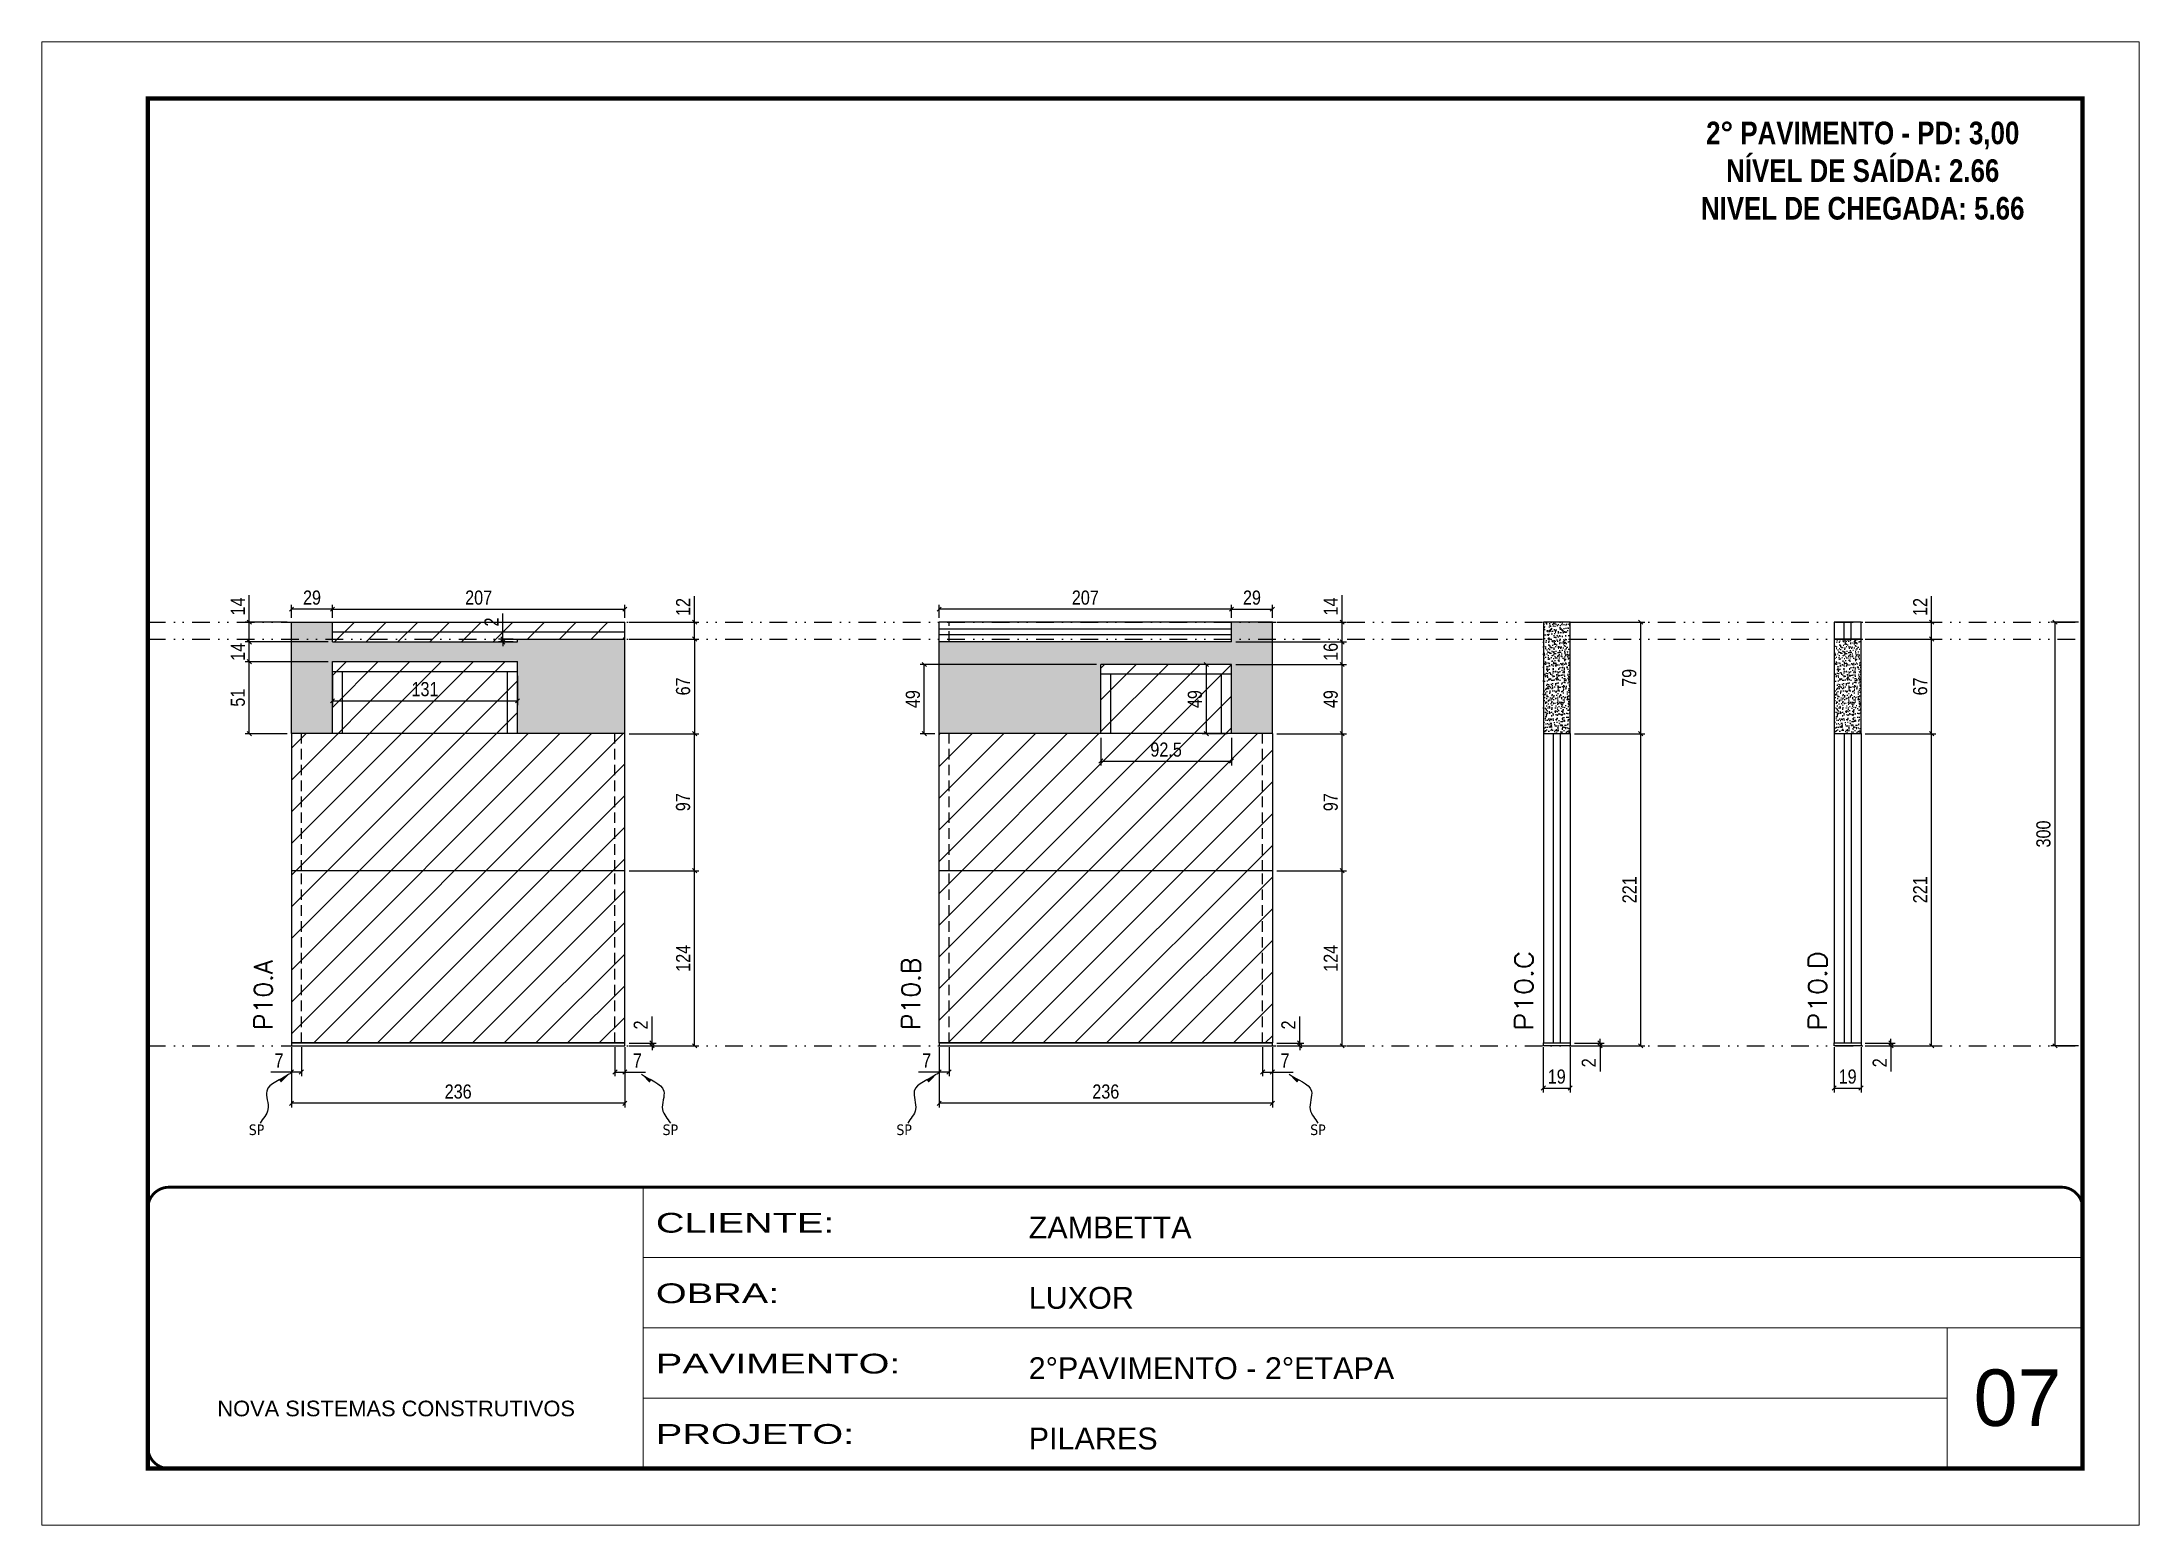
# Model space of a CAD drawing. Extents: x 14400 to 20667, y -21631 to 6985.
# Drawn here: x 17597 to 19082, y 4786 to 5836 of the extents above; entities that cross this region are included whole.
import ezdxf

# ---------------------------------------------------------------- set-up
doc = ezdxf.new("R2010")
doc.units = 0
for name, pattern in [('CONTINUO', [0]), ('DASHED', [0.75, 0.5, -0.25]), ('DIVIDE2', [0.625, 0.25, -0.125, 0, -0.125, 0, -0.125]), ('HIDDEN', [0.375, 0.25, -0.125])]:
    doc.linetypes.add(name, pattern=pattern)
for name, color, linetype, lineweight in [('CARIMBO', 255, 'Continuous', 9), ('Folhas', 255, 'Continuous', 9), ('Hachura', 251, 'Continuous', 9), ('SARRAFO DE PRESSAO', 251, 'DASHED', 9), ('Texto Seção', 7, 'Continuous', 15)]:
    doc.layers.add(name, color=color, linetype=linetype, lineweight=lineweight)
for name, color, linetype in [('COTA', 241, 'Continuous'), ('NOMENCLATURA', 7, 'Continuous'), ('Nível', 160, 'Continuous'), ('Painéis', 200, 'Continuous'), ('SARR_2.2x7', 40, 'Continuous'), ('SARR_EDITAR', 141, 'Continuous'), ('texto', 7, 'Continuous')]:
    doc.layers.add(name, color=color, linetype=linetype)
doc.styles.add('ARIAL', font='arial.ttf')
doc.styles.add('COTA TECNICA', font='techl___.ttf', dxfattribs={"height": 10})
doc.styles.add('COTA TECNICA-50', font='techl___.ttf', dxfattribs={"height": 10})
doc.styles.add('REGUA-120', font='ROMANS.shx', dxfattribs={"height": 15})
doc.styles.add('ROMANC', font='techb___.ttf', dxfattribs={"height": 2.5})
doc.styles.get("Standard").update_dxf_attribs({"font": 'arial.ttf'})
doc.styles.add('Tecnologia', font='')
doc.styles.get('Tecnologia').set_extended_font_data('Forgotten Futurist')
doc.dimstyles.new('COTA PAINEL-50', dxfattribs={"dimtxt": 10, "dimasz": 3, "dimexe": 3, "dimexo": 3, "dimgap": 3, "dimtad": 1, "dimdec": 1, "dimzin": 12, "dimdsep": 46, "dimtxsty": 'COTA TECNICA-50', "dimblk1": 'OBLIQUE', "dimblk2": 'OBLIQUE', "dimsah": 1, "dimcen": 0.9, "dimclrd": 4, "dimclre": 4, "dimclrt": 240, "dimadec": 1, "dimazin": 3, "dimtfac": 1, "dimtdec": 1, "dimtmove": 0, "dimatfit": 3, "dimfxl": 1, "dimtolj": 1, "dimtzin": 12, "dimarcsym": 0})
doc.dimstyles.new('PAINEL', dxfattribs={"dimtxt": 10, "dimasz": 3, "dimexe": 3, "dimexo": 3, "dimgap": 3, "dimtad": 1, "dimdec": 1, "dimzin": 12, "dimdsep": 46, "dimtxsty": 'COTA TECNICA', "dimblk1": 'OBLIQUE', "dimblk2": 'OBLIQUE', "dimsah": 1, "dimcen": 0.9, "dimclrd": 4, "dimclre": 4, "dimclrt": 240, "dimadec": 1, "dimazin": 3, "dimtfac": 1, "dimtdec": 1, "dimtmove": 0, "dimatfit": 3, "dimfxl": 1, "dimtolj": 1, "dimtzin": 12, "dimarcsym": 0})
doc.dimstyles.get("Standard").update_dxf_attribs({"dimtxt": 0.18, "dimasz": 0.18, "dimexe": 0.18, "dimexo": 0.0625, "dimgap": 0.09, "dimtad": 0, "dimtih": 1, "dimtoh": 1, "dimdec": 4, "dimzin": 0, "dimdsep": 46, "dimtxsty": 'Standard', "dimcen": 0.09, "dimadec": 0, "dimazin": 0, "dimtfac": 1, "dimtdec": 4, "dimtofl": 0, "dimtmove": 0, "dimatfit": 3, "dimfxl": 1, "dimtolj": 1, "dimtzin": 0, "dimarcsym": 0})

msp = doc.modelspace()

# ---------------------------------------------------------------- texts
at = {"layer": 'CARIMBO', "style": 'ARIAL'}
msp.add_text('07', height=40, dxfattribs=at).set_placement((18964.83, 4856.3))
at = {"layer": 'NOMENCLATURA', "color": 2, "insert": (18886.29, 5779.74), "char_height": 16, "attachment_point": 2, "style": 'ROMANC'}
msp.add_mtext_dynamic_manual_height_columns('2° PAVIMENTO - PD: 3,00\\PNÍVEL DE SAÍDA: 2.66\\PNIVEL DE CHEGADA: 5.66', width=432.3511, gutter_width=1, heights=[0], dxfattribs=at)
at = {"layer": 'texto', "color": 0, "char_height": 7.5, "attachment_point": 5}
for insert in [(17748.93, 5065.94), (18041.96, 5065.94), (18207.52, 5065.94), (18500.54, 5065.94)]:
    msp.add_mtext('{\\fTahoma|b0|i0|c0|p34;\\C4;SP}', dxfattribs=dict(at, insert=insert))
at = {"layer": 'Texto Seção', "style": 'REGUA-120', "width": 1.1}
for s, p in [('P10.C', (18652.9, 5136.2)), ('P10.D', (18860.85, 5136.2))]:
    msp.add_text(s, height=13, rotation=90, dxfattribs=at).set_placement(p)
at = {"layer": 'Texto Seção', "char_height": 13, "width": 285.3299, "attachment_point": 7, "rotation": 90, "style": 'REGUA-120'}
for s, insert in [('\\pt26;P10.A', (17760.24, 5136.69)), ('\\pt26;P10.B', (18218.82, 5136.69))]:
    msp.add_mtext(s, dxfattribs=dict(at, insert=insert))

# ---------------------------------------------------------------- blocks, each defined once
blk = doc.blocks.new('9999999999')
at = {"color": 30, "linetype": 'CONTINUO'}
for p, q in [((98564.6, 34230.2), (98564.6, 34429.4)), ((98564.6, 34379.6), (99584, 34379.6)), ((98564.6, 34329.8), (99488, 34329.8)), ((99584, 34329.8), (99488, 34329.8)), ((99488, 34329.8), (99488, 34230.2)), ((98564.6, 34280), (99488, 34280))]:
    blk.add_line(p, q, dxfattribs=at)
at = {"color": 30, "linetype": 'CONTINUO', "const_width": 2}
blk.add_lwpolyline([(99584, 34230.2), (99584, 34414.4, 0.414214), (99569, 34429.4), (98229, 34429.4, 0.414214), (98214, 34414.4), (98214, 34245.2, 0.414214), (98229, 34230.2), (99584, 34230.2)], format="xyb", dxfattribs=at)
at = {"layer": 'Folhas'}
blk.add_lwpolyline([(98139, 34190.2), (99624, 34190.2), (99624, 35240.2), (98139, 35240.2)], close=True, dxfattribs=at)
at = {"layer": 'Folhas', "color": 30, "const_width": 3}
blk.add_lwpolyline([(98214, 34230.2), (99584, 34230.2), (99584, 35200.2), (98214, 35200.2)], close=True, dxfattribs=at)
at = {"color": 7, "linetype": 'Continuous', "ltscale": 5, "style": 'ARIAL'}
for s, height, p in [('ZAMBETTA', 15.48, (98837.7, 34393.1)), ('LUXOR', 15.48, (98837.7, 34343.3)), ('2°PAVIMENTO - 2°ETAPA', 15.483, (98837.7, 34293.5)), ('NOVA SISTEMAS CONSTRUTIVOS', 11.059, (98263.2, 34267.2)), ('PILARES', 15.48, (98837.7, 34243.7))]:
    blk.add_text(s, height=height, dxfattribs=at).set_placement(p)
at = {"layer": 'Folhas', "color": 7, "style": 'Tecnologia', "width": 1.5}
for s, p in [('CLIENTE:', (98573.7, 34397.2)), ('OBRA:', (98573.7, 34347.3)), ('PAVIMENTO:', (98573.7, 34297.5)), ('PROJETO:', (98573.7, 34247.7))]:
    blk.add_text(s, height=14, dxfattribs=at).set_placement(p)
blk = doc.blocks.new('_Oblique')
at = {"color": 0, "linetype": 'ByBlock', "lineweight": -2}
blk.add_line((-0.5, -0.5), (0.5, 0.5), dxfattribs=at)
blk = doc.blocks.new('*D1043')
at = {"layer": 'COTA', "color": 4, "lineweight": -2, "transparency": 16777216}
for p, q in [((19039, 5425.4), (19019.5, 5425.4)), ((19022.5, 5125.4), (19022.5, 5425.4)), ((19039, 5125.4), (19019.5, 5125.4))]:
    blk.add_line(p, q, dxfattribs=at)
at = {"layer": 'Defpoints', "color": 0, "transparency": 16777216}
for p in [(19022.5, 5425.4), (19042, 5425.4), (19042, 5125.4)]:
    blk.add_point(p, dxfattribs=at)
at = {"layer": 'COTA', "color": 4, "lineweight": -2, "transparency": 16777216, "xscale": 3, "yscale": 3, "zscale": 3}
for p, rotation in [((19022.5, 5425.4), 90), ((19022.5, 5125.4), 270)]:
    blk.add_blockref('_Oblique', p, dxfattribs=dict(at, rotation=rotation))
at = {"layer": 'COTA', "color": 240, "transparency": 16777216, "insert": (19014.3, 5275.4), "char_height": 10, "attachment_point": 5, "rotation": 90, "style": 'COTA TECNICA'}
blk.add_mtext('\\A1;300', dxfattribs=at)
blk = doc.blocks.new('*D1035')
at = {"layer": 'COTA', "color": 4, "lineweight": -2, "transparency": 16777216}
for p, q in [((18232.3, 5124.4), (18232.3, 5081.8)), ((18468.3, 5124.4), (18468.3, 5081.8)), ((18468.3, 5084.8), (18232.3, 5084.8))]:
    blk.add_line(p, q, dxfattribs=at)
at = {"layer": 'Defpoints', "color": 0, "transparency": 16777216}
for p in [(18232.3, 5127.4), (18468.3, 5127.4), (18232.3, 5084.8)]:
    blk.add_point(p, dxfattribs=at)
at = {"layer": 'COTA', "color": 4, "lineweight": -2, "transparency": 16777216, "xscale": 3, "yscale": 3, "zscale": 3, "rotation": 180}
blk.add_blockref('_Oblique', (18232.3, 5084.8), dxfattribs=at)
at = {"layer": 'COTA', "color": 4, "lineweight": -2, "transparency": 16777216, "xscale": 3, "yscale": 3, "zscale": 3}
blk.add_blockref('_Oblique', (18468.3, 5084.8), dxfattribs=at)
at = {"layer": 'COTA', "color": 240, "transparency": 16777216, "insert": (18350.3, 5093), "char_height": 10, "attachment_point": 5, "style": 'COTA TECNICA'}
blk.add_mtext('\\A1;236', dxfattribs=at)
blk = doc.blocks.new('*D1036')
at = {"layer": 'COTA', "color": 4, "lineweight": -2, "transparency": 16777216}
for p, q in [((18461.3, 5124.4), (18461.3, 5103.9)), ((18468.3, 5122.4), (18468.3, 5103.9)), ((18461.3, 5106.9), (18468.3, 5106.9)), ((18468.3, 5106.9), (18483, 5106.9))]:
    blk.add_line(p, q, dxfattribs=at)
at = {"layer": 'Defpoints', "color": 0, "transparency": 16777216}
for p in [(18461.3, 5127.4), (18468.3, 5125.4), (18468.3, 5106.9)]:
    blk.add_point(p, dxfattribs=at)
at = {"layer": 'COTA', "color": 4, "lineweight": -2, "transparency": 16777216, "xscale": 3, "yscale": 3, "zscale": 3, "rotation": 180}
blk.add_blockref('_Oblique', (18461.3, 5106.9), dxfattribs=at)
at = {"layer": 'COTA', "color": 4, "lineweight": -2, "transparency": 16777216, "xscale": 3, "yscale": 3, "zscale": 3}
blk.add_blockref('_Oblique', (18468.3, 5106.9), dxfattribs=at)
at = {"layer": 'COTA', "color": 240, "transparency": 16777216, "insert": (18477.2, 5115), "char_height": 10, "attachment_point": 5, "style": 'COTA TECNICA-50'}
blk.add_mtext('\\A1;7', dxfattribs=at)
blk = doc.blocks.new('*D1037')
at = {"layer": 'COTA', "color": 4, "lineweight": -2, "transparency": 16777216}
for p, q in [((18239.3, 5124.4), (18239.3, 5103.9)), ((18232.3, 5122.4), (18232.3, 5103.9)), ((18232.3, 5106.9), (18217.6, 5106.9)), ((18239.3, 5106.9), (18232.3, 5106.9))]:
    blk.add_line(p, q, dxfattribs=at)
at = {"layer": 'Defpoints', "color": 0, "transparency": 16777216}
for p in [(18232.3, 5125.4), (18239.3, 5127.4), (18232.3, 5106.9)]:
    blk.add_point(p, dxfattribs=at)
at = {"layer": 'COTA', "color": 4, "lineweight": -2, "transparency": 16777216, "xscale": 3, "yscale": 3, "zscale": 3, "rotation": 180}
blk.add_blockref('_Oblique', (18232.3, 5106.9), dxfattribs=at)
at = {"layer": 'COTA', "color": 4, "lineweight": -2, "transparency": 16777216, "xscale": 3, "yscale": 3, "zscale": 3}
blk.add_blockref('_Oblique', (18239.3, 5106.9), dxfattribs=at)
at = {"layer": 'COTA', "color": 240, "transparency": 16777216, "insert": (18223.4, 5115), "char_height": 10, "attachment_point": 5, "style": 'COTA TECNICA-50'}
blk.add_mtext('\\A1;7', dxfattribs=at)
blk = doc.blocks.new('*D1044')
at = {"layer": 'COTA', "color": 4, "linetype": 'ByBlock', "lineweight": -2, "transparency": 16777216}
for p, q in [((18471.3, 5249.4), (18520.7, 5249.4)), ((18517.7, 5125.4), (18517.7, 5249.4)), ((18471.3, 5125.4), (18520.7, 5125.4))]:
    blk.add_line(p, q, dxfattribs=at)
at = {"layer": 'Defpoints', "color": 0, "linetype": 'ByBlock', "transparency": 16777216}
for p in [(18468.3, 5249.4), (18517.7, 5249.4), (18468.3, 5125.4)]:
    blk.add_point(p, dxfattribs=at)
at = {"layer": 'COTA', "color": 4, "linetype": 'ByBlock', "lineweight": -2, "transparency": 16777216, "xscale": 3, "yscale": 3, "zscale": 3}
for p, rotation in [((18517.7, 5249.4), 90), ((18517.7, 5125.4), 270)]:
    blk.add_blockref('_Oblique', p, dxfattribs=dict(at, rotation=rotation))
at = {"layer": 'COTA', "color": 240, "linetype": 'ByBlock', "transparency": 16777216, "insert": (18509.6, 5187.4), "char_height": 10, "attachment_point": 5, "rotation": 90, "style": 'COTA TECNICA'}
blk.add_mtext('\\A1;124', dxfattribs=at)
blk = doc.blocks.new('*D1038')
at = {"layer": 'COTA', "color": 4, "lineweight": -2, "transparency": 16777216}
for p, q in [((18487.6, 5127.4), (18487.6, 5146.2)), ((18471.3, 5127.4), (18490.6, 5127.4)), ((18471.3, 5125.4), (18490.6, 5125.4)), ((18487.6, 5125.4), (18487.6, 5127.4)), ((18487.6, 5125.4), (18487.6, 5122.4))]:
    blk.add_line(p, q, dxfattribs=at)
at = {"layer": 'Defpoints', "color": 0, "transparency": 16777216}
for p in [(18468.3, 5127.4), (18468.3, 5125.4), (18487.6, 5125.4)]:
    blk.add_point(p, dxfattribs=at)
at = {"layer": 'COTA', "color": 4, "lineweight": -2, "transparency": 16777216, "xscale": 3, "yscale": 3, "zscale": 3}
for p, rotation in [((18487.6, 5127.4), 270), ((18487.6, 5125.4), 90)]:
    blk.add_blockref('_Oblique', p, dxfattribs=dict(at, rotation=rotation))
at = {"layer": 'COTA', "color": 240, "transparency": 16777216, "insert": (18479.6, 5140.2), "char_height": 10, "attachment_point": 5, "rotation": 90, "style": 'COTA TECNICA-50'}
blk.add_mtext('\\A1;2', dxfattribs=at)
blk = doc.blocks.new('*D1045')
at = {"layer": 'COTA', "color": 4, "linetype": 'ByBlock', "lineweight": -2, "transparency": 16777216}
for p, q in [((18471.3, 5249.4), (18520.7, 5249.4)), ((18517.7, 5125.4), (18517.7, 5249.4)), ((18471.3, 5125.4), (18520.7, 5125.4))]:
    blk.add_line(p, q, dxfattribs=at)
at = {"layer": 'Defpoints', "color": 0, "linetype": 'ByBlock', "transparency": 16777216}
for p in [(18468.3, 5249.4), (18517.7, 5249.4), (18468.3, 5125.4)]:
    blk.add_point(p, dxfattribs=at)
at = {"layer": 'COTA', "color": 4, "linetype": 'ByBlock', "lineweight": -2, "transparency": 16777216, "xscale": 3, "yscale": 3, "zscale": 3}
for p, rotation in [((18517.7, 5249.4), 90), ((18517.7, 5125.4), 270)]:
    blk.add_blockref('_Oblique', p, dxfattribs=dict(at, rotation=rotation))
at = {"layer": 'COTA', "color": 240, "linetype": 'ByBlock', "transparency": 16777216, "insert": (18509.6, 5187.4), "char_height": 10, "attachment_point": 5, "rotation": 90, "style": 'COTA TECNICA'}
blk.add_mtext('\\A1;124', dxfattribs=at)
blk = doc.blocks.new('*D1046')
at = {"layer": 'COTA', "color": 4, "lineweight": -2, "transparency": 16777216}
for p, q in [((18471.3, 5346.4), (18520.7, 5346.4)), ((18517.7, 5249.4), (18517.7, 5346.4)), ((18471.3, 5249.4), (18520.7, 5249.4))]:
    blk.add_line(p, q, dxfattribs=at)
at = {"layer": 'Defpoints', "color": 0, "transparency": 16777216}
for p in [(18468.3, 5346.4), (18517.7, 5346.4), (18468.3, 5249.4)]:
    blk.add_point(p, dxfattribs=at)
at = {"layer": 'COTA', "color": 4, "lineweight": -2, "transparency": 16777216, "xscale": 3, "yscale": 3, "zscale": 3}
for p, rotation in [((18517.7, 5346.4), 90), ((18517.7, 5249.4), 270)]:
    blk.add_blockref('_Oblique', p, dxfattribs=dict(at, rotation=rotation))
at = {"layer": 'COTA', "color": 240, "transparency": 16777216, "insert": (18509.6, 5297.9), "char_height": 10, "attachment_point": 5, "rotation": 90, "style": 'COTA TECNICA'}
blk.add_mtext('\\A1;97', dxfattribs=at)
blk = doc.blocks.new('*D1047')
at = {"layer": 'COTA', "color": 4, "lineweight": -2, "transparency": 16777216}
for p, q in [((18439.3, 5428.4), (18439.3, 5437.6)), ((18468.3, 5428.4), (18468.3, 5437.6)), ((18439.3, 5434.6), (18468.3, 5434.6))]:
    blk.add_line(p, q, dxfattribs=at)
at = {"layer": 'Defpoints', "color": 0, "transparency": 16777216}
for p in [(18439.3, 5425.4), (18468.3, 5434.6), (18468.3, 5425.4)]:
    blk.add_point(p, dxfattribs=at)
at = {"layer": 'COTA', "color": 4, "lineweight": -2, "transparency": 16777216, "xscale": 3, "yscale": 3, "zscale": 3, "rotation": 180}
blk.add_blockref('_Oblique', (18439.3, 5434.6), dxfattribs=at)
at = {"layer": 'COTA', "color": 4, "lineweight": -2, "transparency": 16777216, "xscale": 3, "yscale": 3, "zscale": 3}
blk.add_blockref('_Oblique', (18468.3, 5434.6), dxfattribs=at)
at = {"layer": 'COTA', "color": 240, "transparency": 16777216, "insert": (18453.8, 5442.7), "char_height": 10, "attachment_point": 5, "style": 'COTA TECNICA'}
blk.add_mtext('\\A1;29', dxfattribs=at)
blk = doc.blocks.new('*D1048')
at = {"layer": 'COTA', "color": 4, "lineweight": -2, "transparency": 16777216}
for p, q in [((18232.3, 5428.4), (18232.3, 5437.6)), ((18439.3, 5428.4), (18439.3, 5437.6)), ((18439.3, 5434.6), (18232.3, 5434.6))]:
    blk.add_line(p, q, dxfattribs=at)
at = {"layer": 'Defpoints', "color": 0, "transparency": 16777216}
for p in [(18232.3, 5434.6), (18232.3, 5425.4), (18439.3, 5425.4)]:
    blk.add_point(p, dxfattribs=at)
at = {"layer": 'COTA', "color": 4, "lineweight": -2, "transparency": 16777216, "xscale": 3, "yscale": 3, "zscale": 3, "rotation": 180}
blk.add_blockref('_Oblique', (18232.3, 5434.6), dxfattribs=at)
at = {"layer": 'COTA', "color": 4, "lineweight": -2, "transparency": 16777216, "xscale": 3, "yscale": 3, "zscale": 3}
blk.add_blockref('_Oblique', (18439.3, 5434.6), dxfattribs=at)
at = {"layer": 'COTA', "color": 240, "transparency": 16777216, "insert": (18335.8, 5442.7), "char_height": 10, "attachment_point": 5, "style": 'COTA TECNICA'}
blk.add_mtext('\\A1;207', dxfattribs=at)
blk = doc.blocks.new('*D1039')
at = {"layer": 'COTA', "color": 4, "lineweight": -2, "transparency": 16777216}
for p, q in [((17773.7, 5124.4), (17773.7, 5081.8)), ((18009.7, 5124.4), (18009.7, 5081.8)), ((18009.7, 5084.8), (17773.7, 5084.8))]:
    blk.add_line(p, q, dxfattribs=at)
at = {"layer": 'Defpoints', "color": 0, "transparency": 16777216}
for p in [(17773.7, 5127.4), (18009.7, 5127.4), (17773.7, 5084.8)]:
    blk.add_point(p, dxfattribs=at)
at = {"layer": 'COTA', "color": 4, "lineweight": -2, "transparency": 16777216, "xscale": 3, "yscale": 3, "zscale": 3, "rotation": 180}
blk.add_blockref('_Oblique', (17773.7, 5084.8), dxfattribs=at)
at = {"layer": 'COTA', "color": 4, "lineweight": -2, "transparency": 16777216, "xscale": 3, "yscale": 3, "zscale": 3}
blk.add_blockref('_Oblique', (18009.7, 5084.8), dxfattribs=at)
at = {"layer": 'COTA', "color": 240, "transparency": 16777216, "insert": (17891.7, 5093), "char_height": 10, "attachment_point": 5, "style": 'COTA TECNICA'}
blk.add_mtext('\\A1;236', dxfattribs=at)
blk = doc.blocks.new('*D1040')
at = {"layer": 'COTA', "color": 4, "lineweight": -2, "transparency": 16777216}
for p, q in [((18002.7, 5124.4), (18002.7, 5103.9)), ((18009.7, 5122.4), (18009.7, 5103.9)), ((18002.7, 5106.9), (18009.7, 5106.9)), ((18009.7, 5106.9), (18024.4, 5106.9))]:
    blk.add_line(p, q, dxfattribs=at)
at = {"layer": 'Defpoints', "color": 0, "transparency": 16777216}
for p in [(18002.7, 5127.4), (18009.7, 5125.4), (18009.7, 5106.9)]:
    blk.add_point(p, dxfattribs=at)
at = {"layer": 'COTA', "color": 4, "lineweight": -2, "transparency": 16777216, "xscale": 3, "yscale": 3, "zscale": 3, "rotation": 180}
blk.add_blockref('_Oblique', (18002.7, 5106.9), dxfattribs=at)
at = {"layer": 'COTA', "color": 4, "lineweight": -2, "transparency": 16777216, "xscale": 3, "yscale": 3, "zscale": 3}
blk.add_blockref('_Oblique', (18009.7, 5106.9), dxfattribs=at)
at = {"layer": 'COTA', "color": 240, "transparency": 16777216, "insert": (18018.6, 5115), "char_height": 10, "attachment_point": 5, "style": 'COTA TECNICA-50'}
blk.add_mtext('\\A1;7', dxfattribs=at)
blk = doc.blocks.new('*D1041')
at = {"layer": 'COTA', "color": 4, "lineweight": -2, "transparency": 16777216}
for p, q in [((17780.7, 5124.4), (17780.7, 5103.9)), ((17773.7, 5122.4), (17773.7, 5103.9)), ((17773.7, 5106.9), (17759, 5106.9)), ((17780.7, 5106.9), (17773.7, 5106.9))]:
    blk.add_line(p, q, dxfattribs=at)
at = {"layer": 'Defpoints', "color": 0, "transparency": 16777216}
for p in [(17773.7, 5125.4), (17780.7, 5127.4), (17773.7, 5106.9)]:
    blk.add_point(p, dxfattribs=at)
at = {"layer": 'COTA', "color": 4, "lineweight": -2, "transparency": 16777216, "xscale": 3, "yscale": 3, "zscale": 3, "rotation": 180}
blk.add_blockref('_Oblique', (17773.7, 5106.9), dxfattribs=at)
at = {"layer": 'COTA', "color": 4, "lineweight": -2, "transparency": 16777216, "xscale": 3, "yscale": 3, "zscale": 3}
blk.add_blockref('_Oblique', (17780.7, 5106.9), dxfattribs=at)
at = {"layer": 'COTA', "color": 240, "transparency": 16777216, "insert": (17764.8, 5115), "char_height": 10, "attachment_point": 5, "style": 'COTA TECNICA-50'}
blk.add_mtext('\\A1;7', dxfattribs=at)
blk = doc.blocks.new('*D1049')
at = {"layer": 'COTA', "color": 4, "linetype": 'ByBlock', "lineweight": -2, "transparency": 16777216}
for p, q in [((18012.7, 5249.4), (18062.1, 5249.4)), ((18059.1, 5125.4), (18059.1, 5249.4)), ((18012.7, 5125.4), (18062.1, 5125.4))]:
    blk.add_line(p, q, dxfattribs=at)
at = {"layer": 'Defpoints', "color": 0, "linetype": 'ByBlock', "transparency": 16777216}
for p in [(18009.7, 5249.4), (18059.1, 5249.4), (18009.7, 5125.4)]:
    blk.add_point(p, dxfattribs=at)
at = {"layer": 'COTA', "color": 4, "linetype": 'ByBlock', "lineweight": -2, "transparency": 16777216, "xscale": 3, "yscale": 3, "zscale": 3}
for p, rotation in [((18059.1, 5249.4), 90), ((18059.1, 5125.4), 270)]:
    blk.add_blockref('_Oblique', p, dxfattribs=dict(at, rotation=rotation))
at = {"layer": 'COTA', "color": 240, "linetype": 'ByBlock', "transparency": 16777216, "insert": (18051, 5187.4), "char_height": 10, "attachment_point": 5, "rotation": 90, "style": 'COTA TECNICA'}
blk.add_mtext('\\A1;124', dxfattribs=at)
blk = doc.blocks.new('*D1042')
at = {"layer": 'COTA', "color": 4, "lineweight": -2, "transparency": 16777216}
for p, q in [((18029, 5127.4), (18029, 5146.2)), ((18012.7, 5127.4), (18032, 5127.4)), ((18012.7, 5125.4), (18032, 5125.4)), ((18029, 5125.4), (18029, 5127.4)), ((18029, 5125.4), (18029, 5122.4))]:
    blk.add_line(p, q, dxfattribs=at)
at = {"layer": 'Defpoints', "color": 0, "transparency": 16777216}
for p in [(18009.7, 5127.4), (18009.7, 5125.4), (18029, 5125.4)]:
    blk.add_point(p, dxfattribs=at)
at = {"layer": 'COTA', "color": 4, "lineweight": -2, "transparency": 16777216, "xscale": 3, "yscale": 3, "zscale": 3}
for p, rotation in [((18029, 5127.4), 270), ((18029, 5125.4), 90)]:
    blk.add_blockref('_Oblique', p, dxfattribs=dict(at, rotation=rotation))
at = {"layer": 'COTA', "color": 240, "transparency": 16777216, "insert": (18021, 5140.2), "char_height": 10, "attachment_point": 5, "rotation": 90, "style": 'COTA TECNICA-50'}
blk.add_mtext('\\A1;2', dxfattribs=at)
blk = doc.blocks.new('*D1050')
at = {"layer": 'COTA', "color": 4, "linetype": 'ByBlock', "lineweight": -2, "transparency": 16777216}
for p, q in [((18012.7, 5249.4), (18062.1, 5249.4)), ((18059.1, 5125.4), (18059.1, 5249.4)), ((18012.7, 5125.4), (18062.1, 5125.4))]:
    blk.add_line(p, q, dxfattribs=at)
at = {"layer": 'Defpoints', "color": 0, "linetype": 'ByBlock', "transparency": 16777216}
for p in [(18009.7, 5249.4), (18059.1, 5249.4), (18009.7, 5125.4)]:
    blk.add_point(p, dxfattribs=at)
at = {"layer": 'COTA', "color": 4, "linetype": 'ByBlock', "lineweight": -2, "transparency": 16777216, "xscale": 3, "yscale": 3, "zscale": 3}
for p, rotation in [((18059.1, 5249.4), 90), ((18059.1, 5125.4), 270)]:
    blk.add_blockref('_Oblique', p, dxfattribs=dict(at, rotation=rotation))
at = {"layer": 'COTA', "color": 240, "linetype": 'ByBlock', "transparency": 16777216, "insert": (18051, 5187.4), "char_height": 10, "attachment_point": 5, "rotation": 90, "style": 'COTA TECNICA'}
blk.add_mtext('\\A1;124', dxfattribs=at)
blk = doc.blocks.new('*D1051')
at = {"layer": 'COTA', "color": 4, "lineweight": -2, "transparency": 16777216}
for p, q in [((18012.7, 5346.4), (18062.1, 5346.4)), ((18059.1, 5249.4), (18059.1, 5346.4)), ((18012.7, 5249.4), (18062.1, 5249.4))]:
    blk.add_line(p, q, dxfattribs=at)
at = {"layer": 'Defpoints', "color": 0, "transparency": 16777216}
for p in [(18009.7, 5346.4), (18059.1, 5346.4), (18009.7, 5249.4)]:
    blk.add_point(p, dxfattribs=at)
at = {"layer": 'COTA', "color": 4, "lineweight": -2, "transparency": 16777216, "xscale": 3, "yscale": 3, "zscale": 3}
for p, rotation in [((18059.1, 5346.4), 90), ((18059.1, 5249.4), 270)]:
    blk.add_blockref('_Oblique', p, dxfattribs=dict(at, rotation=rotation))
at = {"layer": 'COTA', "color": 240, "transparency": 16777216, "insert": (18051, 5297.9), "char_height": 10, "attachment_point": 5, "rotation": 90, "style": 'COTA TECNICA'}
blk.add_mtext('\\A1;97', dxfattribs=at)
blk = doc.blocks.new('*D1052')
at = {"layer": 'COTA', "color": 4, "lineweight": -2, "transparency": 16777216}
for p, q in [((17773.7, 5428.4), (17773.7, 5437.6)), ((17802.7, 5428.4), (17802.7, 5437.6)), ((17802.7, 5434.6), (17773.7, 5434.6))]:
    blk.add_line(p, q, dxfattribs=at)
at = {"layer": 'Defpoints', "color": 0, "transparency": 16777216}
for p in [(17773.7, 5434.6), (17773.7, 5425.4), (17802.7, 5425.4)]:
    blk.add_point(p, dxfattribs=at)
at = {"layer": 'COTA', "color": 4, "lineweight": -2, "transparency": 16777216, "xscale": 3, "yscale": 3, "zscale": 3, "rotation": 180}
blk.add_blockref('_Oblique', (17773.7, 5434.6), dxfattribs=at)
at = {"layer": 'COTA', "color": 4, "lineweight": -2, "transparency": 16777216, "xscale": 3, "yscale": 3, "zscale": 3}
blk.add_blockref('_Oblique', (17802.7, 5434.6), dxfattribs=at)
at = {"layer": 'COTA', "color": 240, "transparency": 16777216, "insert": (17788.2, 5442.7), "char_height": 10, "attachment_point": 5, "style": 'COTA TECNICA'}
blk.add_mtext('\\A1;29', dxfattribs=at)
blk = doc.blocks.new('*D1053')
at = {"layer": 'COTA', "color": 4, "lineweight": -2, "transparency": 16777216}
for p, q in [((17802.7, 5428.4), (17802.7, 5437.6)), ((18009.7, 5428.4), (18009.7, 5437.6)), ((17802.7, 5434.6), (18009.7, 5434.6))]:
    blk.add_line(p, q, dxfattribs=at)
at = {"layer": 'Defpoints', "color": 0, "transparency": 16777216}
for p in [(17802.7, 5425.4), (18009.7, 5434.6), (18009.7, 5425.4)]:
    blk.add_point(p, dxfattribs=at)
at = {"layer": 'COTA', "color": 4, "lineweight": -2, "transparency": 16777216, "xscale": 3, "yscale": 3, "zscale": 3, "rotation": 180}
blk.add_blockref('_Oblique', (17802.7, 5434.6), dxfattribs=at)
at = {"layer": 'COTA', "color": 4, "lineweight": -2, "transparency": 16777216, "xscale": 3, "yscale": 3, "zscale": 3}
blk.add_blockref('_Oblique', (18009.7, 5434.6), dxfattribs=at)
at = {"layer": 'COTA', "color": 240, "transparency": 16777216, "insert": (17906.2, 5442.7), "char_height": 10, "attachment_point": 5, "style": 'COTA TECNICA'}
blk.add_mtext('\\A1;207', dxfattribs=at)
blk = doc.blocks.new('*D1054')
at = {"layer": 'COTA', "color": 4, "lineweight": -2, "transparency": 16777216}
for p, q in [((18059.1, 5425.4), (18059.1, 5443.7)), ((18012.7, 5425.4), (18062.1, 5425.4)), ((18059.1, 5413.4), (18059.1, 5425.4)), ((18012.7, 5413.4), (18062.1, 5413.4))]:
    blk.add_line(p, q, dxfattribs=at)
at = {"layer": 'Defpoints', "color": 0, "transparency": 16777216}
for p in [(18009.7, 5425.4), (18059.1, 5425.4), (18009.7, 5413.4)]:
    blk.add_point(p, dxfattribs=at)
at = {"layer": 'COTA', "color": 4, "lineweight": -2, "transparency": 16777216, "xscale": 3, "yscale": 3, "zscale": 3}
for p, rotation in [((18059.1, 5425.4), 90), ((18059.1, 5413.4), 270)]:
    blk.add_blockref('_Oblique', p, dxfattribs=dict(at, rotation=rotation))
at = {"layer": 'COTA', "color": 240, "transparency": 16777216, "insert": (18051, 5436.1), "char_height": 10, "attachment_point": 5, "rotation": 90, "style": 'COTA TECNICA'}
blk.add_mtext('\\A1;12', dxfattribs=at)
blk = doc.blocks.new('*D1055')
at = {"layer": 'COTA', "color": 4, "lineweight": -2, "transparency": 16777216}
for p, q in [((17923.3, 5413.4), (17923.3, 5431.5)), ((17930.7, 5413.4), (17920.3, 5413.4)), ((17930.7, 5411.4), (17920.3, 5411.4)), ((17923.3, 5411.4), (17923.3, 5413.4)), ((17923.3, 5411.4), (17923.3, 5408.4))]:
    blk.add_line(p, q, dxfattribs=at)
at = {"layer": 'Defpoints', "color": 0, "transparency": 16777216}
for p in [(17923.3, 5413.4), (17933.7, 5413.4), (17933.7, 5411.4)]:
    blk.add_point(p, dxfattribs=at)
at = {"layer": 'COTA', "color": 4, "lineweight": -2, "transparency": 16777216, "xscale": 3, "yscale": 3, "zscale": 3}
for p, rotation in [((17923.3, 5413.4), 270), ((17923.3, 5411.4), 90)]:
    blk.add_blockref('_Oblique', p, dxfattribs=dict(at, rotation=rotation))
at = {"layer": 'COTA', "color": 240, "transparency": 16777216, "insert": (17915.3, 5425.5), "char_height": 10, "attachment_point": 5, "rotation": 90, "style": 'COTA TECNICA'}
blk.add_mtext('\\A1;2', dxfattribs=at)
blk = doc.blocks.new('*D1056')
at = {"layer": 'COTA', "color": 4, "lineweight": -2, "transparency": 16777216}
for p, q in [((18436.3, 5395.4), (18418.5, 5395.4)), ((18421.5, 5346.4), (18421.5, 5395.4)), ((18436.3, 5346.4), (18418.5, 5346.4))]:
    blk.add_line(p, q, dxfattribs=at)
at = {"layer": 'Defpoints', "color": 0, "transparency": 16777216}
for p in [(18421.5, 5395.4), (18439.3, 5395.4), (18439.3, 5346.4)]:
    blk.add_point(p, dxfattribs=at)
at = {"layer": 'COTA', "color": 4, "lineweight": -2, "transparency": 16777216, "xscale": 3, "yscale": 3, "zscale": 3}
for p, rotation in [((18421.5, 5395.4), 90), ((18421.5, 5346.4), 270)]:
    blk.add_blockref('_Oblique', p, dxfattribs=dict(at, rotation=rotation))
at = {"layer": 'COTA', "color": 240, "transparency": 16777216, "insert": (18413.4, 5370.9), "char_height": 10, "attachment_point": 5, "rotation": 90, "style": 'COTA TECNICA'}
blk.add_mtext('\\A1;49', dxfattribs=at)
blk = doc.blocks.new('*D1057')
at = {"layer": 'COTA', "color": 4, "lineweight": -2, "transparency": 16777216}
for p, q in [((18442.3, 5395.4), (18520.7, 5395.4)), ((18517.7, 5346.4), (18517.7, 5395.4)), ((18471.3, 5346.4), (18520.7, 5346.4))]:
    blk.add_line(p, q, dxfattribs=at)
at = {"layer": 'Defpoints', "color": 0, "transparency": 16777216}
for p in [(18439.3, 5395.4), (18517.7, 5395.4), (18468.3, 5346.4)]:
    blk.add_point(p, dxfattribs=at)
at = {"layer": 'COTA', "color": 4, "lineweight": -2, "transparency": 16777216, "xscale": 3, "yscale": 3, "zscale": 3}
for p, rotation in [((18517.7, 5395.4), 90), ((18517.7, 5346.4), 270)]:
    blk.add_blockref('_Oblique', p, dxfattribs=dict(at, rotation=rotation))
at = {"layer": 'COTA', "color": 240, "transparency": 16777216, "insert": (18509.6, 5370.9), "char_height": 10, "attachment_point": 5, "rotation": 90, "style": 'COTA TECNICA'}
blk.add_mtext('\\A1;49', dxfattribs=at)
blk = doc.blocks.new('*D1058')
at = {"layer": 'COTA', "color": 4, "lineweight": -2, "transparency": 16777216}
for p, q in [((18442.3, 5411.4), (18520.7, 5411.4)), ((18517.7, 5395.4), (18517.7, 5411.4)), ((18442.3, 5395.4), (18520.7, 5395.4))]:
    blk.add_line(p, q, dxfattribs=at)
at = {"layer": 'Defpoints', "color": 0, "transparency": 16777216}
for p in [(18439.3, 5411.4), (18517.7, 5411.4), (18439.3, 5395.4)]:
    blk.add_point(p, dxfattribs=at)
at = {"layer": 'COTA', "color": 4, "lineweight": -2, "transparency": 16777216, "xscale": 3, "yscale": 3, "zscale": 3}
for p, rotation in [((18517.7, 5411.4), 90), ((18517.7, 5395.4), 270)]:
    blk.add_blockref('_Oblique', p, dxfattribs=dict(at, rotation=rotation))
at = {"layer": 'COTA', "color": 240, "transparency": 16777216, "insert": (18509.6, 5404.4), "char_height": 10, "attachment_point": 5, "rotation": 90, "style": 'COTA TECNICA'}
blk.add_mtext('\\A1;16', dxfattribs=at)
blk = doc.blocks.new('*D1059')
at = {"layer": 'COTA', "color": 4, "lineweight": -2, "transparency": 16777216}
for p, q in [((18517.7, 5425.4), (18517.7, 5444.6)), ((18471.3, 5425.4), (18520.7, 5425.4)), ((18517.7, 5411.4), (18517.7, 5425.4)), ((18442.3, 5411.4), (18520.7, 5411.4))]:
    blk.add_line(p, q, dxfattribs=at)
at = {"layer": 'Defpoints', "color": 0, "transparency": 16777216}
for p in [(18468.3, 5425.4), (18517.7, 5425.4), (18439.3, 5411.4)]:
    blk.add_point(p, dxfattribs=at)
at = {"layer": 'COTA', "color": 4, "lineweight": -2, "transparency": 16777216, "xscale": 3, "yscale": 3, "zscale": 3}
for p, rotation in [((18517.7, 5425.4), 90), ((18517.7, 5411.4), 270)]:
    blk.add_blockref('_Oblique', p, dxfattribs=dict(at, rotation=rotation))
at = {"layer": 'COTA', "color": 240, "transparency": 16777216, "insert": (18509.6, 5436.5), "char_height": 10, "attachment_point": 5, "rotation": 90, "style": 'COTA TECNICA'}
blk.add_mtext('\\A1;14', dxfattribs=at)
blk = doc.blocks.new('*D1060')
at = {"layer": 'COTA', "color": 4, "lineweight": -2, "transparency": 16777216}
for p, q in [((18343.8, 5395.4), (18218.8, 5395.4)), ((18221.8, 5346.4), (18221.8, 5395.4)), ((18229.3, 5346.4), (18218.8, 5346.4))]:
    blk.add_line(p, q, dxfattribs=at)
at = {"layer": 'Defpoints', "color": 0, "transparency": 16777216}
for p in [(18221.8, 5395.4), (18346.8, 5395.4), (18232.3, 5346.4)]:
    blk.add_point(p, dxfattribs=at)
at = {"layer": 'COTA', "color": 4, "lineweight": -2, "transparency": 16777216, "xscale": 3, "yscale": 3, "zscale": 3}
for p, rotation in [((18221.8, 5395.4), 90), ((18221.8, 5346.4), 270)]:
    blk.add_blockref('_Oblique', p, dxfattribs=dict(at, rotation=rotation))
at = {"layer": 'COTA', "color": 240, "transparency": 16777216, "insert": (18213.7, 5370.9), "char_height": 10, "attachment_point": 5, "rotation": 90, "style": 'COTA TECNICA'}
blk.add_mtext('\\A1;49', dxfattribs=at)
blk = doc.blocks.new('*D1061')
at = {"layer": 'COTA', "color": 4, "lineweight": -2, "transparency": 16777216}
for p, q in [((17799.7, 5397.4), (17740.8, 5397.4)), ((17743.8, 5346.4), (17743.8, 5397.4)), ((17770.7, 5346.4), (17740.8, 5346.4))]:
    blk.add_line(p, q, dxfattribs=at)
at = {"layer": 'Defpoints', "color": 0, "transparency": 16777216}
for p in [(17743.8, 5397.4), (17802.7, 5397.4), (17773.7, 5346.4)]:
    blk.add_point(p, dxfattribs=at)
at = {"layer": 'COTA', "color": 4, "lineweight": -2, "transparency": 16777216, "xscale": 3, "yscale": 3, "zscale": 3}
for p, rotation in [((17743.8, 5397.4), 90), ((17743.8, 5346.4), 270)]:
    blk.add_blockref('_Oblique', p, dxfattribs=dict(at, rotation=rotation))
at = {"layer": 'COTA', "color": 240, "transparency": 16777216, "insert": (17735.7, 5371.9), "char_height": 10, "attachment_point": 5, "rotation": 90, "style": 'COTA TECNICA'}
blk.add_mtext('\\A1;51', dxfattribs=at)
blk = doc.blocks.new('*D1062')
at = {"layer": 'COTA', "color": 4, "lineweight": -2, "transparency": 16777216}
for p, q in [((17799.7, 5411.4), (17740.8, 5411.4)), ((17743.8, 5397.4), (17743.8, 5411.4)), ((17799.7, 5397.4), (17740.8, 5397.4))]:
    blk.add_line(p, q, dxfattribs=at)
at = {"layer": 'Defpoints', "color": 0, "transparency": 16777216}
for p in [(17743.8, 5411.4), (17802.7, 5411.4), (17802.7, 5397.4)]:
    blk.add_point(p, dxfattribs=at)
at = {"layer": 'COTA', "color": 4, "lineweight": -2, "transparency": 16777216, "xscale": 3, "yscale": 3, "zscale": 3}
for p, rotation in [((17743.8, 5411.4), 90), ((17743.8, 5397.4), 270)]:
    blk.add_blockref('_Oblique', p, dxfattribs=dict(at, rotation=rotation))
at = {"layer": 'COTA', "color": 240, "transparency": 16777216, "insert": (17735.7, 5404.4), "char_height": 10, "attachment_point": 5, "rotation": 90, "style": 'COTA TECNICA'}
blk.add_mtext('\\A1;14', dxfattribs=at)
blk = doc.blocks.new('*D1063')
at = {"layer": 'COTA', "color": 4, "lineweight": -2, "transparency": 16777216}
for p, q in [((17743.8, 5425.4), (17743.8, 5444.6)), ((17770.7, 5425.4), (17740.8, 5425.4)), ((17743.8, 5411.4), (17743.8, 5425.4)), ((17799.7, 5411.4), (17740.8, 5411.4))]:
    blk.add_line(p, q, dxfattribs=at)
at = {"layer": 'Defpoints', "color": 0, "transparency": 16777216}
for p in [(17743.8, 5425.4), (17773.7, 5425.4), (17802.7, 5411.4)]:
    blk.add_point(p, dxfattribs=at)
at = {"layer": 'COTA', "color": 4, "lineweight": -2, "transparency": 16777216, "xscale": 3, "yscale": 3, "zscale": 3}
for p, rotation in [((17743.8, 5425.4), 90), ((17743.8, 5411.4), 270)]:
    blk.add_blockref('_Oblique', p, dxfattribs=dict(at, rotation=rotation))
at = {"layer": 'COTA', "color": 240, "transparency": 16777216, "insert": (17735.7, 5436.5), "char_height": 10, "attachment_point": 5, "rotation": 90, "style": 'COTA TECNICA'}
blk.add_mtext('\\A1;14', dxfattribs=at)
blk = doc.blocks.new('*D1064')
at = {"layer": 'COTA', "color": 4, "lineweight": -2, "transparency": 16777216}
for p, q in [((18012.7, 5413.4), (18062.1, 5413.4)), ((18059.1, 5413.4), (18059.1, 5346.4)), ((18012.7, 5346.4), (18062.1, 5346.4))]:
    blk.add_line(p, q, dxfattribs=at)
at = {"layer": 'Defpoints', "color": 0, "transparency": 16777216}
for p in [(18009.7, 5413.4), (18009.7, 5346.4), (18059.1, 5346.4)]:
    blk.add_point(p, dxfattribs=at)
at = {"layer": 'COTA', "color": 4, "lineweight": -2, "transparency": 16777216, "xscale": 3, "yscale": 3, "zscale": 3}
for p, rotation in [((18059.1, 5413.4), 90), ((18059.1, 5346.4), 270)]:
    blk.add_blockref('_Oblique', p, dxfattribs=dict(at, rotation=rotation))
at = {"layer": 'COTA', "color": 240, "transparency": 16777216, "insert": (18051, 5379.9), "char_height": 10, "attachment_point": 5, "rotation": 90, "style": 'COTA TECNICA'}
blk.add_mtext('\\A1;67', dxfattribs=at)
blk = doc.blocks.new('*D1065')
at = {"layer": 'COTA', "color": 4, "lineweight": -2, "transparency": 16777216}
for p, q in [((18346.8, 5343.4), (18346.8, 5324)), ((18439.3, 5343.4), (18439.3, 5324)), ((18346.8, 5327), (18439.3, 5327))]:
    blk.add_line(p, q, dxfattribs=at)
at = {"layer": 'Defpoints', "color": 0, "transparency": 16777216}
for p in [(18346.8, 5346.4), (18439.3, 5346.4), (18439.3, 5327)]:
    blk.add_point(p, dxfattribs=at)
at = {"layer": 'COTA', "color": 4, "lineweight": -2, "transparency": 16777216, "xscale": 3, "yscale": 3, "zscale": 3, "rotation": 180}
blk.add_blockref('_Oblique', (18346.8, 5327), dxfattribs=at)
at = {"layer": 'COTA', "color": 4, "lineweight": -2, "transparency": 16777216, "xscale": 3, "yscale": 3, "zscale": 3}
blk.add_blockref('_Oblique', (18439.3, 5327), dxfattribs=at)
at = {"layer": 'COTA', "color": 240, "transparency": 16777216, "insert": (18393, 5335.1), "char_height": 10, "attachment_point": 5, "style": 'COTA TECNICA'}
blk.add_mtext('\\A1;92.5', dxfattribs=at)
blk = doc.blocks.new('*D1066')
at = {"layer": 'COTA', "color": 4, "lineweight": -2, "transparency": 16777216}
for p, q in [((18660.1, 5124.4), (18660.1, 5092.5)), ((18679.1, 5124.4), (18679.1, 5092.5)), ((18660.1, 5095.5), (18679.1, 5095.5))]:
    blk.add_line(p, q, dxfattribs=at)
at = {"layer": 'Defpoints', "color": 0, "transparency": 16777216}
for p in [(18660.1, 5127.4), (18679.1, 5127.4), (18679.1, 5095.5)]:
    blk.add_point(p, dxfattribs=at)
at = {"layer": 'COTA', "color": 4, "lineweight": -2, "transparency": 16777216, "xscale": 3, "yscale": 3, "zscale": 3, "rotation": 180}
blk.add_blockref('_Oblique', (18660.1, 5095.5), dxfattribs=at)
at = {"layer": 'COTA', "color": 4, "lineweight": -2, "transparency": 16777216, "xscale": 3, "yscale": 3, "zscale": 3}
blk.add_blockref('_Oblique', (18679.1, 5095.5), dxfattribs=at)
at = {"layer": 'COTA', "color": 240, "transparency": 16777216, "insert": (18669.6, 5103.6), "char_height": 10, "attachment_point": 5, "style": 'COTA TECNICA'}
blk.add_mtext('\\A1;19', dxfattribs=at)
blk = doc.blocks.new('*D1067')
at = {"layer": 'COTA', "color": 4, "lineweight": -2, "transparency": 16777216}
for p, q in [((18682.1, 5127.4), (18703.3, 5127.4)), ((18682.1, 5125.4), (18703.3, 5125.4)), ((18700.3, 5127.4), (18700.3, 5130.4)), ((18700.3, 5127.4), (18700.3, 5125.4)), ((18700.3, 5125.4), (18700.3, 5107.3))]:
    blk.add_line(p, q, dxfattribs=at)
at = {"layer": 'Defpoints', "color": 0, "transparency": 16777216}
for p in [(18679.1, 5127.4), (18679.1, 5125.4), (18700.3, 5127.4)]:
    blk.add_point(p, dxfattribs=at)
at = {"layer": 'COTA', "color": 4, "lineweight": -2, "transparency": 16777216, "xscale": 3, "yscale": 3, "zscale": 3}
for p, rotation in [((18700.3, 5127.4), 270), ((18700.3, 5125.4), 90)]:
    blk.add_blockref('_Oblique', p, dxfattribs=dict(at, rotation=rotation))
at = {"layer": 'COTA', "color": 240, "transparency": 16777216, "insert": (18692.3, 5113.4), "char_height": 10, "attachment_point": 5, "rotation": 90, "style": 'COTA TECNICA-50'}
blk.add_mtext('\\A1;2', dxfattribs=at)
blk = doc.blocks.new('*D1068')
at = {"layer": 'COTA', "color": 4, "lineweight": -2, "transparency": 16777216}
for p, q in [((18682.1, 5346.4), (18732.1, 5346.4)), ((18729.1, 5125.4), (18729.1, 5346.4)), ((18682.1, 5125.4), (18732.1, 5125.4))]:
    blk.add_line(p, q, dxfattribs=at)
at = {"layer": 'Defpoints', "color": 0, "transparency": 16777216}
for p in [(18679.1, 5346.4), (18729.1, 5346.4), (18679.1, 5125.4)]:
    blk.add_point(p, dxfattribs=at)
at = {"layer": 'COTA', "color": 4, "lineweight": -2, "transparency": 16777216, "xscale": 3, "yscale": 3, "zscale": 3}
for p, rotation in [((18729.1, 5346.4), 90), ((18729.1, 5125.4), 270)]:
    blk.add_blockref('_Oblique', p, dxfattribs=dict(at, rotation=rotation))
at = {"layer": 'COTA', "color": 240, "transparency": 16777216, "insert": (18721.1, 5235.9), "char_height": 10, "attachment_point": 5, "rotation": 90, "style": 'COTA TECNICA-50'}
blk.add_mtext('\\A1;221', dxfattribs=at)
blk = doc.blocks.new('*D1072')
at = {"layer": 'COTA', "color": 4, "lineweight": -2, "transparency": 16777216}
for p, q in [((18682.1, 5425.4), (18732.1, 5425.4)), ((18729.1, 5346.4), (18729.1, 5425.4)), ((18682.1, 5346.4), (18732.1, 5346.4))]:
    blk.add_line(p, q, dxfattribs=at)
at = {"layer": 'Defpoints', "color": 0, "transparency": 16777216}
for p in [(18679.1, 5425.4), (18729.1, 5425.4), (18679.1, 5346.4)]:
    blk.add_point(p, dxfattribs=at)
at = {"layer": 'COTA', "color": 4, "lineweight": -2, "transparency": 16777216, "xscale": 3, "yscale": 3, "zscale": 3}
for p, rotation in [((18729.1, 5425.4), 90), ((18729.1, 5346.4), 270)]:
    blk.add_blockref('_Oblique', p, dxfattribs=dict(at, rotation=rotation))
at = {"layer": 'COTA', "color": 240, "transparency": 16777216, "insert": (18721, 5385.9), "char_height": 10, "attachment_point": 5, "rotation": 90, "style": 'COTA TECNICA'}
blk.add_mtext('\\A1;79', dxfattribs=at)
blk = doc.blocks.new('*D1069')
at = {"layer": 'COTA', "color": 4, "lineweight": -2, "transparency": 16777216}
for p, q in [((18866.1, 5124.4), (18866.1, 5092.5)), ((18885.1, 5124.4), (18885.1, 5092.5)), ((18866.1, 5095.5), (18885.1, 5095.5))]:
    blk.add_line(p, q, dxfattribs=at)
at = {"layer": 'Defpoints', "color": 0, "transparency": 16777216}
for p in [(18866.1, 5127.4), (18885.1, 5127.4), (18885.1, 5095.5)]:
    blk.add_point(p, dxfattribs=at)
at = {"layer": 'COTA', "color": 4, "lineweight": -2, "transparency": 16777216, "xscale": 3, "yscale": 3, "zscale": 3, "rotation": 180}
blk.add_blockref('_Oblique', (18866.1, 5095.5), dxfattribs=at)
at = {"layer": 'COTA', "color": 4, "lineweight": -2, "transparency": 16777216, "xscale": 3, "yscale": 3, "zscale": 3}
blk.add_blockref('_Oblique', (18885.1, 5095.5), dxfattribs=at)
at = {"layer": 'COTA', "color": 240, "transparency": 16777216, "insert": (18875.6, 5103.6), "char_height": 10, "attachment_point": 5, "style": 'COTA TECNICA'}
blk.add_mtext('\\A1;19', dxfattribs=at)
blk = doc.blocks.new('*D1070')
at = {"layer": 'COTA', "color": 4, "lineweight": -2, "transparency": 16777216}
for p, q in [((18888.1, 5127.4), (18909.3, 5127.4)), ((18888.1, 5125.4), (18909.3, 5125.4)), ((18906.3, 5127.4), (18906.3, 5130.4)), ((18906.3, 5127.4), (18906.3, 5125.4)), ((18906.3, 5125.4), (18906.3, 5107.3))]:
    blk.add_line(p, q, dxfattribs=at)
at = {"layer": 'Defpoints', "color": 0, "transparency": 16777216}
for p in [(18885.1, 5127.4), (18885.1, 5125.4), (18906.3, 5127.4)]:
    blk.add_point(p, dxfattribs=at)
at = {"layer": 'COTA', "color": 4, "lineweight": -2, "transparency": 16777216, "xscale": 3, "yscale": 3, "zscale": 3}
for p, rotation in [((18906.3, 5127.4), 270), ((18906.3, 5125.4), 90)]:
    blk.add_blockref('_Oblique', p, dxfattribs=dict(at, rotation=rotation))
at = {"layer": 'COTA', "color": 240, "transparency": 16777216, "insert": (18898.3, 5113.4), "char_height": 10, "attachment_point": 5, "rotation": 90, "style": 'COTA TECNICA-50'}
blk.add_mtext('\\A1;2', dxfattribs=at)
blk = doc.blocks.new('*D1071')
at = {"layer": 'COTA', "color": 4, "lineweight": -2, "transparency": 16777216}
for p, q in [((18888.1, 5346.4), (18938.1, 5346.4)), ((18935.1, 5125.4), (18935.1, 5346.4)), ((18888.1, 5125.4), (18938.1, 5125.4))]:
    blk.add_line(p, q, dxfattribs=at)
at = {"layer": 'Defpoints', "color": 0, "transparency": 16777216}
for p in [(18885.1, 5346.4), (18935.1, 5346.4), (18885.1, 5125.4)]:
    blk.add_point(p, dxfattribs=at)
at = {"layer": 'COTA', "color": 4, "lineweight": -2, "transparency": 16777216, "xscale": 3, "yscale": 3, "zscale": 3}
for p, rotation in [((18935.1, 5346.4), 90), ((18935.1, 5125.4), 270)]:
    blk.add_blockref('_Oblique', p, dxfattribs=dict(at, rotation=rotation))
at = {"layer": 'COTA', "color": 240, "transparency": 16777216, "insert": (18927, 5235.9), "char_height": 10, "attachment_point": 5, "rotation": 90, "style": 'COTA TECNICA-50'}
blk.add_mtext('\\A1;221', dxfattribs=at)
blk = doc.blocks.new('*D1073')
at = {"layer": 'COTA', "color": 4, "lineweight": -2, "transparency": 16777216}
for p, q in [((18888.1, 5413.4), (18938.1, 5413.4)), ((18935.1, 5346.4), (18935.1, 5413.4)), ((18888.1, 5346.4), (18938.1, 5346.4))]:
    blk.add_line(p, q, dxfattribs=at)
at = {"layer": 'Defpoints', "color": 0, "transparency": 16777216}
for p in [(18885.1, 5413.4), (18935.1, 5413.4), (18885.1, 5346.4)]:
    blk.add_point(p, dxfattribs=at)
at = {"layer": 'COTA', "color": 4, "lineweight": -2, "transparency": 16777216, "xscale": 3, "yscale": 3, "zscale": 3}
for p, rotation in [((18935.1, 5413.4), 90), ((18935.1, 5346.4), 270)]:
    blk.add_blockref('_Oblique', p, dxfattribs=dict(at, rotation=rotation))
at = {"layer": 'COTA', "color": 240, "transparency": 16777216, "insert": (18927, 5379.9), "char_height": 10, "attachment_point": 5, "rotation": 90, "style": 'COTA TECNICA'}
blk.add_mtext('\\A1;67', dxfattribs=at)
blk = doc.blocks.new('*D1074')
at = {"layer": 'COTA', "color": 4, "lineweight": -2, "transparency": 16777216}
for p, q in [((18935.1, 5425.4), (18935.1, 5443.7)), ((18888.1, 5425.4), (18938.1, 5425.4)), ((18935.1, 5413.4), (18935.1, 5425.4)), ((18888.1, 5413.4), (18938.1, 5413.4))]:
    blk.add_line(p, q, dxfattribs=at)
at = {"layer": 'Defpoints', "color": 0, "transparency": 16777216}
for p in [(18885.1, 5425.4), (18935.1, 5425.4), (18885.1, 5413.4)]:
    blk.add_point(p, dxfattribs=at)
at = {"layer": 'COTA', "color": 4, "lineweight": -2, "transparency": 16777216, "xscale": 3, "yscale": 3, "zscale": 3}
for p, rotation in [((18935.1, 5425.4), 90), ((18935.1, 5413.4), 270)]:
    blk.add_blockref('_Oblique', p, dxfattribs=dict(at, rotation=rotation))
at = {"layer": 'COTA', "color": 240, "transparency": 16777216, "insert": (18927, 5436.1), "char_height": 10, "attachment_point": 5, "rotation": 90, "style": 'COTA TECNICA'}
blk.add_mtext('\\A1;12', dxfattribs=at)
blk = doc.blocks.new('*D1075')
at = {"layer": 'COTA', "color": 4, "lineweight": -2, "transparency": 16777216}
for p, q in [((17802.7, 5387.4), (17802.7, 5366.7)), ((17933.7, 5387.4), (17933.7, 5366.7)), ((17802.7, 5369.7), (17933.7, 5369.7))]:
    blk.add_line(p, q, dxfattribs=at)
at = {"layer": 'Defpoints', "color": 0, "transparency": 16777216}
for p in [(17802.7, 5390.4), (17933.7, 5390.4), (17933.7, 5369.7)]:
    blk.add_point(p, dxfattribs=at)
at = {"layer": 'COTA', "color": 4, "lineweight": -2, "transparency": 16777216, "xscale": 3, "yscale": 3, "zscale": 3, "rotation": 180}
blk.add_blockref('_Oblique', (17802.7, 5369.7), dxfattribs=at)
at = {"layer": 'COTA', "color": 4, "lineweight": -2, "transparency": 16777216, "xscale": 3, "yscale": 3, "zscale": 3}
blk.add_blockref('_Oblique', (17933.7, 5369.7), dxfattribs=at)
at = {"layer": 'COTA', "color": 240, "transparency": 16777216, "insert": (17868.2, 5377.9), "char_height": 10, "attachment_point": 5, "style": 'COTA TECNICA'}
blk.add_mtext('\\A1;131', dxfattribs=at)

# ---------------------------------------------------------------- dimensions: what is measured, and where the dimension line sits
at = {"layer": 'COTA'}
for base, p1, p2, angle, dimstyle, picture, middle in [((17743.78, 5425.44), (17802.71, 5411.44), (17773.71, 5425.44), 90, 'PAINEL', '*D1063', (17735.71, 5436.49)), ((18059.08, 5425.44), (18009.71, 5413.44), (18009.71, 5425.44), 90, 'PAINEL', '*D1054', (18051.02, 5436.09)), ((18232.29, 5434.62), (18439.29, 5425.44), (18232.29, 5425.44), 180, 'PAINEL', '*D1048', (18335.79, 5442.72)), ((18468.29, 5434.62), (18439.29, 5425.44), (18468.29, 5425.44), 180, 'PAINEL', '*D1047', (18453.79, 5442.71)), ((18517.66, 5425.44), (18439.29, 5411.44), (18468.29, 5425.44), 90, 'PAINEL', '*D1059', (18509.59, 5436.49)), ((18935.11, 5425.44), (18885.12, 5413.44), (18885.12, 5425.44), 90, 'PAINEL', '*D1074', (18927.05, 5436.09)), ((17923.31, 5413.44), (17933.71, 5411.44), (17933.71, 5413.44), 90, 'PAINEL', '*D1055', (17915.31, 5425.49)), ((18729.14, 5425.44), (18679.15, 5346.44), (18679.15, 5425.44), 90, 'PAINEL', '*D1072', (18721.03, 5385.94)), ((19022.51, 5425.44), (19041.97, 5125.44), (19041.97, 5425.44), 90, 'PAINEL', '*D1043', (19014.29, 5275.44)), ((18059.08, 5346.44), (18009.71, 5413.44), (18009.71, 5346.44), 90, 'PAINEL', '*D1064', (18050.97, 5379.94)), ((18935.11, 5413.44), (18885.12, 5346.44), (18885.12, 5413.44), 90, 'PAINEL', '*D1073', (18927, 5379.94)), ((17743.78, 5397.44), (17773.71, 5346.44), (17802.71, 5397.44), 90, 'PAINEL', '*D1061', (17735.67, 5371.94)), ((18221.76, 5395.44), (18232.29, 5346.44), (18346.79, 5395.44), 90, 'PAINEL', '*D1060', (18213.66, 5370.94)), ((18421.54, 5395.44), (18439.29, 5346.44), (18439.29, 5395.44), 90, 'PAINEL', '*D1056', (18413.44, 5370.94)), ((18517.66, 5395.44), (18468.29, 5346.44), (18439.29, 5395.44), 90, 'PAINEL', '*D1057', (18509.56, 5370.94)), ((18059.08, 5346.44), (18009.71, 5249.44), (18009.71, 5346.44), 90, 'PAINEL', '*D1051', (18050.97, 5297.94)), ((18517.66, 5346.44), (18468.29, 5249.44), (18468.29, 5346.44), 90, 'PAINEL', '*D1046', (18509.56, 5297.94)), ((18729.14, 5346.44), (18679.15, 5125.44), (18679.15, 5346.44), 90, 'COTA PAINEL-50', '*D1068', (18721.08, 5235.94)), ((18935.11, 5346.44), (18885.12, 5125.44), (18885.12, 5346.44), 90, 'COTA PAINEL-50', '*D1071', (18927.05, 5235.94)), ((17773.71, 5106.93), (17780.71, 5127.44), (17773.71, 5125.44), 180, 'COTA PAINEL-50', '*D1041', (17764.84, 5115)), ((18232.29, 5106.93), (18239.29, 5127.44), (18232.29, 5125.44), 180, 'COTA PAINEL-50', '*D1037', (18223.43, 5115))]:
    dim = msp.add_linear_dim(base=base, p1=p1, p2=p2, angle=angle, dimstyle=dimstyle, dxfattribs=at)
    dim.commit()
    dim.dimension.update_dxf_attribs({"geometry": picture, "text_midpoint": middle})
for base, p1, p2, dimstyle, picture, middle in [((17773.71, 5434.62), (17802.71, 5425.44), (17773.71, 5425.44), 'PAINEL', '*D1052', (17788.21, 5442.71)), ((18009.71, 5434.62), (17802.71, 5425.44), (18009.71, 5425.44), 'PAINEL', '*D1053', (17906.21, 5442.72)), ((17933.71, 5369.71), (17802.71, 5390.44), (17933.71, 5390.44), 'PAINEL', '*D1075', (17868.21, 5377.93)), ((18439.29, 5327), (18346.79, 5346.44), (18439.29, 5346.44), 'PAINEL', '*D1065', (18393.04, 5335.14)), ((18009.71, 5106.93), (18002.71, 5127.44), (18009.71, 5125.44), 'COTA PAINEL-50', '*D1040', (18018.57, 5115)), ((18468.29, 5106.93), (18461.29, 5127.44), (18468.29, 5125.44), 'COTA PAINEL-50', '*D1036', (18477.16, 5115))]:
    dim = msp.add_linear_dim(base=base, p1=p1, p2=p2, dimstyle=dimstyle, dxfattribs=at)
    dim.commit()
    dim.dimension.update_dxf_attribs({"geometry": picture, "text_midpoint": middle})
dim = msp.add_linear_dim(base=(17743.78, 5411.44), p1=(17802.71, 5397.44), p2=(17802.71, 5411.44), angle=90, dimstyle='PAINEL', override={"dimtmove": 1}, dxfattribs=at)
dim.commit()
dim.dimension.update_dxf_attribs({"geometry": '*D1062', "text_midpoint": (17743.78, 5404.44), "dimtype": 160})
for base, p1, p2, dimstyle, picture, middle in [((18517.66, 5411.44), (18439.29, 5395.44), (18439.29, 5411.44), 'PAINEL', '*D1058', (18517.66, 5404.44)), ((18028.97, 5125.44), (18009.71, 5127.44), (18009.71, 5125.44), 'COTA PAINEL-50', '*D1042', (18028.97, 5140.18)), ((18487.55, 5125.44), (18468.29, 5127.44), (18468.29, 5125.44), 'COTA PAINEL-50', '*D1038', (18487.55, 5140.18)), ((18700.34, 5127.44), (18679.15, 5125.44), (18679.15, 5127.44), 'COTA PAINEL-50', '*D1067', (18700.34, 5113.38)), ((18906.31, 5127.44), (18885.12, 5125.44), (18885.12, 5127.44), 'COTA PAINEL-50', '*D1070', (18906.31, 5113.38))]:
    dim = msp.add_linear_dim(base=base, p1=p1, p2=p2, angle=90, dimstyle=dimstyle, dxfattribs=at)
    dim.commit()
    dim.dimension.update_dxf_attribs({"geometry": picture, "text_midpoint": middle, "dimtype": 160})
at = {"layer": 'COTA', "linetype": 'ByBlock'}
for p1, p2, picture, middle in [((18009.71, 5125.44), (18009.71, 5249.44), '*D1049', (18051, 5187.44)), ((18009.71, 5125.44), (18009.71, 5249.44), '*D1050', (18051, 5187.44)), ((18468.29, 5125.44), (18468.29, 5249.44), '*D1044', (18509.59, 5187.44)), ((18468.29, 5125.44), (18468.29, 5249.44), '*D1045', (18509.59, 5187.44))]:
    dim = msp.add_aligned_dim(p1=p1, p2=p2, distance=-49.37, dimstyle='PAINEL', dxfattribs=at)
    dim.commit()
    dim.dimension.update_dxf_attribs({"geometry": picture, "text_midpoint": middle})
at = {"layer": 'COTA'}
for base, p1, p2, picture, middle in [((17773.71, 5084.76), (18009.71, 5127.44), (17773.71, 5127.44), '*D1039', (17891.71, 5092.98)), ((18232.29, 5084.76), (18468.29, 5127.44), (18232.29, 5127.44), '*D1035', (18350.29, 5092.98))]:
    dim = msp.add_linear_dim(base=base, p1=p1, p2=p2, angle=180, dimstyle='PAINEL', override={"dimarcsym": 2}, dxfattribs=at)
    dim.commit()
    dim.dimension.update_dxf_attribs({"geometry": picture, "text_midpoint": middle})
for base, p1, p2, picture, middle in [((18679.15, 5095.54), (18660.15, 5127.44), (18679.15, 5127.44), '*D1066', (18669.65, 5103.63)), ((18885.12, 5095.54), (18866.12, 5127.44), (18885.12, 5127.44), '*D1069', (18875.62, 5103.63))]:
    dim = msp.add_linear_dim(base=base, p1=p1, p2=p2, dimstyle='PAINEL', override={"dimarcsym": 2}, dxfattribs=at)
    dim.commit()
    dim.dimension.update_dxf_attribs({"geometry": picture, "text_midpoint": middle})

# ---------------------------------------------------------------- hatches: boundary and pattern name
at = {"layer": 'COTA'}
h = msp.add_hatch(dxfattribs=at)
h.set_pattern_fill('AR-CONC', color=256, scale=0.03)
h.paths.add_polyline_path([(18009.71, 5413.44), (17933.71, 5413.44), (17933.71, 5411.44), (17802.71, 5411.44), (17802.71, 5413.44), (17773.71, 5413.44), (17773.71, 5346.44), (17802.71, 5346.44), (17802.71, 5397.44), (17933.71, 5397.44), (17933.71, 5346.44), (18009.71, 5346.44)])
h.paths.add_polyline_path([(17802.71, 5425.44), (17773.71, 5425.44), (17773.71, 5413.44), (17802.71, 5413.44)])
h = msp.add_hatch(dxfattribs=at)
h.set_pattern_fill('AR-CONC', color=256, scale=0.03)
h.paths.add_polyline_path([(18346.79, 5395.44), (18439.29, 5395.44), (18439.29, 5346.44), (18468.29, 5346.44), (18468.29, 5413.44), (18439.29, 5413.44), (18439.29, 5411.44), (18232.29, 5411.44), (18232.29, 5346.44), (18346.79, 5346.44)])
h.paths.add_polyline_path([(18468.29, 5425.44), (18439.29, 5425.44), (18439.29, 5413.44), (18468.29, 5413.44)])
h = msp.add_hatch(dxfattribs=at)
h.set_pattern_fill('AR-CONC', color=256, scale=0.03)
h.set_pattern_definition([(50, (-79.9063, 1120.575), (5.4655401, -0.4781726), [0.5715, -6.2865]), (355, (-79.9063, 1120.575), (-1.0573026, 5.7317054), [0.4572, -5.0292175]), (100.451445, (-79.451, 1120.535), (4.4082374, 5.2535326), [0.4857003, -5.3427073]), (46.1842, (-79.906, 1122.099), (8.1323712, -1.2612698), [0.85725, -9.42975]), (96.635558, (-79.229, 1121.994), (7.122124, 7.4227837), [0.7285507, -8.0140682]), (351.18415, (-79.906, 1122.099), (7.122124, 7.4227837), [0.685799, -7.543792]), (21, (-79.1443, 1121.718), (4.5484317, -3.0679559), [0.5715, -6.2865]), (326, (-79.1443, 1121.718), (1.8540609, 5.525639), [0.4572, -5.0292]), (71.451445, (-78.7653, 1121.4624), (6.4024926, 2.457683), [0.4857003, -5.3426981]), (37.5, (-79.9063, 1120.5751), (0.0926581, 2.53665117), [0, -4.96824, 0, -5.1054, 0, -5.04825]), (7.5, (-79.9063, 1120.575), (2.00458988, 3.00541724), [0, -2.91084, 0, -4.85394, 0, -1.92405]), (327.5, (-81.6056, 1120.5751), (4.06771786, -0.17186232), [0, -1.905, 0, -5.9436, 0, -7.8867]), (317.5, (-82.3676, 1120.575), (4.44387544, 0.7627947), [0, -2.4765, 0, -3.94716, 0, -5.6007])])
h.paths.add_polyline_path([(18679.15, 5425.44), (18660.15, 5425.44), (18660.15, 5346.44), (18679.15, 5346.44)])
h = msp.add_hatch(dxfattribs=at)
h.set_pattern_fill('AR-CONC', color=256, scale=0.03)
h.set_pattern_definition([(50, (126.064, 1120.575), (5.4655401, -0.4781726), [0.5715, -6.2865]), (355, (126.064, 1120.575), (-1.0573026, 5.7317054), [0.4572, -5.0292175]), (100.451445, (126.5196, 1120.535), (4.4082374, 5.2535326), [0.4857003, -5.3427073]), (46.1842, (126.064, 1122.099), (8.1323712, -1.2612698), [0.85725, -9.42975]), (96.635558, (126.742, 1121.994), (7.122124, 7.4227837), [0.7285507, -8.0140682]), (351.18415, (126.064, 1122.099), (7.122124, 7.4227837), [0.685799, -7.543792]), (21, (126.826, 1121.718), (4.5484317, -3.0679559), [0.5715, -6.2865]), (326, (126.826, 1121.718), (1.8540609, 5.525639), [0.4572, -5.0292]), (71.451445, (127.205, 1121.4624), (6.4024926, 2.457683), [0.4857003, -5.3426981]), (37.5, (126.0641, 1120.5751), (0.0926581, 2.53665117), [0, -4.96824, 0, -5.1054, 0, -5.04825]), (7.5, (126.0641, 1120.575), (2.00458988, 3.00541724), [0, -2.91084, 0, -4.85394, 0, -1.92405]), (327.5, (124.3649, 1120.5751), (4.06771786, -0.17186232), [0, -1.905, 0, -5.9436, 0, -7.8867]), (317.5, (123.603, 1120.575), (4.44387544, 0.7627947), [0, -2.4765, 0, -3.94716, 0, -5.6007])])
h.paths.add_polyline_path([(18885.12, 5413.44), (18866.12, 5413.44), (18866.12, 5346.44), (18885.12, 5346.44)])
at = {"layer": 'Hachura', "linetype": 'ByBlock'}
h = msp.add_hatch(dxfattribs=at)
h.set_pattern_fill('ANSI31', color=256, scale=5)
h.paths.add_polyline_path([(18009.71, 5425.44), (17802.71, 5425.44), (17802.71, 5411.44), (17933.71, 5411.44), (17933.71, 5413.44), (18009.71, 5413.44)])
h.paths.add_polyline_path([(17933.71, 5397.44), (17802.71, 5397.44), (17802.71, 5346.44), (17933.71, 5346.44)])
h.paths.add_polyline_path([(18009.71, 5346.44), (17773.71, 5346.44), (17773.71, 5249.44), (18009.71, 5249.44)])
h.paths.add_polyline_path([(18009.71, 5249.44), (17773.71, 5249.44), (17773.71, 5127.44), (18009.71, 5127.44)])
h.paths.add_polyline_path([(18468.29, 5249.44), (18232.29, 5249.44), (18232.29, 5127.44), (18468.29, 5127.44)])
h.paths.add_polyline_path([(18468.29, 5346.44), (18232.29, 5346.44), (18232.29, 5249.44), (18468.29, 5249.44)])
h.paths.add_polyline_path([(18439.29, 5395.44), (18346.79, 5395.44), (18346.79, 5346.44), (18439.29, 5346.44)])

# ---------------------------------------------------------------- linework, layer by layer
at = {"layer": 'COTA'}
for p, q in [((17773.71, 5346.44), (17773.71, 5425.44)), ((17773.71, 5425.44), (17802.71, 5425.44)), ((18468.29, 5425.44), (18439.29, 5425.44)), ((18468.29, 5346.44), (18468.29, 5425.44)), ((18009.71, 5346.44), (18009.71, 5413.44)), ((18232.29, 5346.44), (18232.29, 5411.44))]:
    msp.add_line(p, q, dxfattribs=at)
for points in [[(18660.15, 5346.44), (18679.15, 5346.44), (18679.15, 5425.44), (18660.15, 5425.44)], [(18866.12, 5346.44), (18885.12, 5346.44), (18885.12, 5413.44), (18866.12, 5413.44)]]:
    msp.add_lwpolyline(points, close=True, dxfattribs=at)
at = {"layer": 'Nível', "color": 4, "linetype": 'DIVIDE2', "ltscale": 50}
for p, q in [((17671.97, 5425.44), (19041.97, 5425.44)), ((17671.97, 5413.44), (19041.97, 5413.44)), ((17671.97, 5125.44), (19041.97, 5125.44)), ((17671.97, 5125.44), (19041.97, 5125.44))]:
    msp.add_line(p, q, dxfattribs=at)
at = {"layer": 'Painéis'}
for p, q in [((17802.71, 5425.44), (18009.71, 5425.44)), ((17802.71, 5411.44), (17802.71, 5425.44)), ((18009.71, 5413.44), (18009.71, 5425.44)), ((18439.29, 5425.44), (18232.29, 5425.44)), ((18232.29, 5411.44), (18232.29, 5425.44)), ((18439.29, 5411.44), (18439.29, 5425.44)), ((17802.71, 5411.44), (17933.71, 5411.44)), ((17933.71, 5411.44), (17933.71, 5413.44)), ((17933.71, 5413.44), (18009.71, 5413.44)), ((18439.29, 5411.44), (18232.29, 5411.44)), ((17802.71, 5397.44), (17933.71, 5397.44)), ((17802.71, 5346.44), (17802.71, 5397.44)), ((17933.71, 5346.44), (17933.71, 5397.44)), ((18439.29, 5395.44), (18346.79, 5395.44)), ((18346.79, 5346.44), (18346.79, 5395.44)), ((18439.29, 5346.44), (18439.29, 5395.44)), ((17773.71, 5346.44), (17773.71, 5127.44)), ((18009.71, 5346.44), (17773.71, 5346.44)), ((18009.71, 5127.44), (18009.71, 5346.44)), ((18232.29, 5127.44), (18232.29, 5346.44)), ((18468.29, 5346.44), (18232.29, 5346.44)), ((18468.29, 5346.44), (18468.29, 5127.44)), ((18660.15, 5346.44), (18660.15, 5127.44)), ((18660.15, 5346.44), (18679.15, 5346.44)), ((18679.15, 5346.44), (18679.15, 5127.44)), ((18866.12, 5346.44), (18866.12, 5127.44)), ((18866.12, 5346.44), (18885.12, 5346.44)), ((18885.12, 5346.44), (18885.12, 5127.44)), ((18009.71, 5249.44), (17773.71, 5249.44)), ((18468.29, 5249.44), (18232.29, 5249.44)), ((17773.71, 5127.44), (18009.71, 5127.44)), ((18232.29, 5127.44), (18468.29, 5127.44)), ((18660.15, 5127.44), (18679.15, 5127.44)), ((18660.15, 5125.44), (18660.15, 5127.44)), ((18679.15, 5125.44), (18660.15, 5125.44)), ((18679.15, 5127.44), (18679.15, 5125.44)), ((18866.12, 5127.44), (18885.12, 5127.44)), ((18866.12, 5125.44), (18866.12, 5127.44)), ((18885.12, 5125.44), (18866.12, 5125.44)), ((18885.12, 5127.44), (18885.12, 5125.44))]:
    msp.add_line(p, q, dxfattribs=at)
for points in [[(18866.12, 5413.44), (18885.12, 5413.44), (18885.12, 5425.44), (18866.12, 5425.44)], [(18009.71, 5127.44), (17773.71, 5127.44), (17773.71, 5125.44), (18009.71, 5125.44)], [(18468.29, 5127.44), (18232.29, 5127.44), (18232.29, 5125.44), (18468.29, 5125.44)]]:
    msp.add_lwpolyline(points, close=True, dxfattribs=at)
at = {"layer": 'SARR_2.2x7', "linetype": 'HIDDEN', "ltscale": 30}
for p, q in [((18239.29, 5411.44), (18239.29, 5425.44)), ((17780.71, 5249.44), (17780.71, 5346.44)), ((17780.71, 5346.44), (17780.71, 5346.44)), ((18002.71, 5249.44), (18002.71, 5346.44)), ((18239.29, 5249.44), (18239.29, 5346.44)), ((18461.29, 5249.44), (18461.29, 5346.44)), ((17780.71, 5127.44), (17780.71, 5249.44)), ((18002.71, 5127.44), (18002.71, 5249.44)), ((18239.29, 5127.44), (18239.29, 5249.44)), ((18461.29, 5127.44), (18461.29, 5249.44))]:
    msp.add_line(p, q, dxfattribs=at)
at = {"layer": 'SARR_2.2x7'}
for p, q in [((18873.12, 5413.44), (18873.12, 5425.44)), ((18878.12, 5413.44), (18878.12, 5425.44)), ((17802.71, 5418.44), (18009.71, 5418.44)), ((17802.71, 5390.44), (17933.71, 5390.44)), ((17809.71, 5346.44), (17809.71, 5390.44)), ((17926.71, 5346.44), (17926.71, 5390.44)), ((18439.29, 5388.44), (18346.79, 5388.44)), ((18353.79, 5346.44), (18353.79, 5388.44)), ((18432.29, 5346.44), (18432.29, 5388.44)), ((18667.15, 5346.44), (18667.15, 5127.44)), ((18672.15, 5346.44), (18672.15, 5127.44)), ((18873.12, 5346.44), (18873.12, 5127.44)), ((18878.12, 5346.44), (18878.12, 5127.44))]:
    msp.add_line(p, q, dxfattribs=at)
at = {"layer": 'SARR_EDITAR'}
for p, q in [((18439.29, 5420.44), (18232.29, 5420.44)), ((18439.29, 5416.44), (18232.29, 5416.44))]:
    msp.add_line(p, q, dxfattribs=at)

# ---------------------------------------------------------------- block references
at = {"layer": 'SARRAFO DE PRESSAO', "color": 6, "linetype": 'ByBlock'}
msp.add_blockref('9999999999', (-80542.01, -29404.05), dxfattribs=at)

msp.set_redraw_order([(e.dxf.handle, doc.entitydb.next_handle()) for e in msp.query("TEXT MTEXT ATTDEF DIMENSION ARC_DIMENSION")])  # texts and dimensions are drawn at this point

# ---------------------------------------------------------------- leaders
at = {"layer": 'COTA', "path_type": 1}
for points in [[(17771.88, 5105.25), (17756.1, 5093.42), (17757.02, 5080.41), (17751.47, 5070.63)], [(18021.54, 5105.25), (18037.32, 5093.42), (18036.4, 5080.41), (18041.95, 5070.63)], [(18230.46, 5105.25), (18214.68, 5093.42), (18215.6, 5080.41), (18210.05, 5070.63)], [(18480.12, 5105.25), (18495.91, 5093.42), (18494.98, 5080.41), (18500.53, 5070.63)]]:
    msp.add_leader(points, dimstyle='Standard', override={"dimasz": 8}, dxfattribs=at)

doc.saveas('drawing.dxf')
